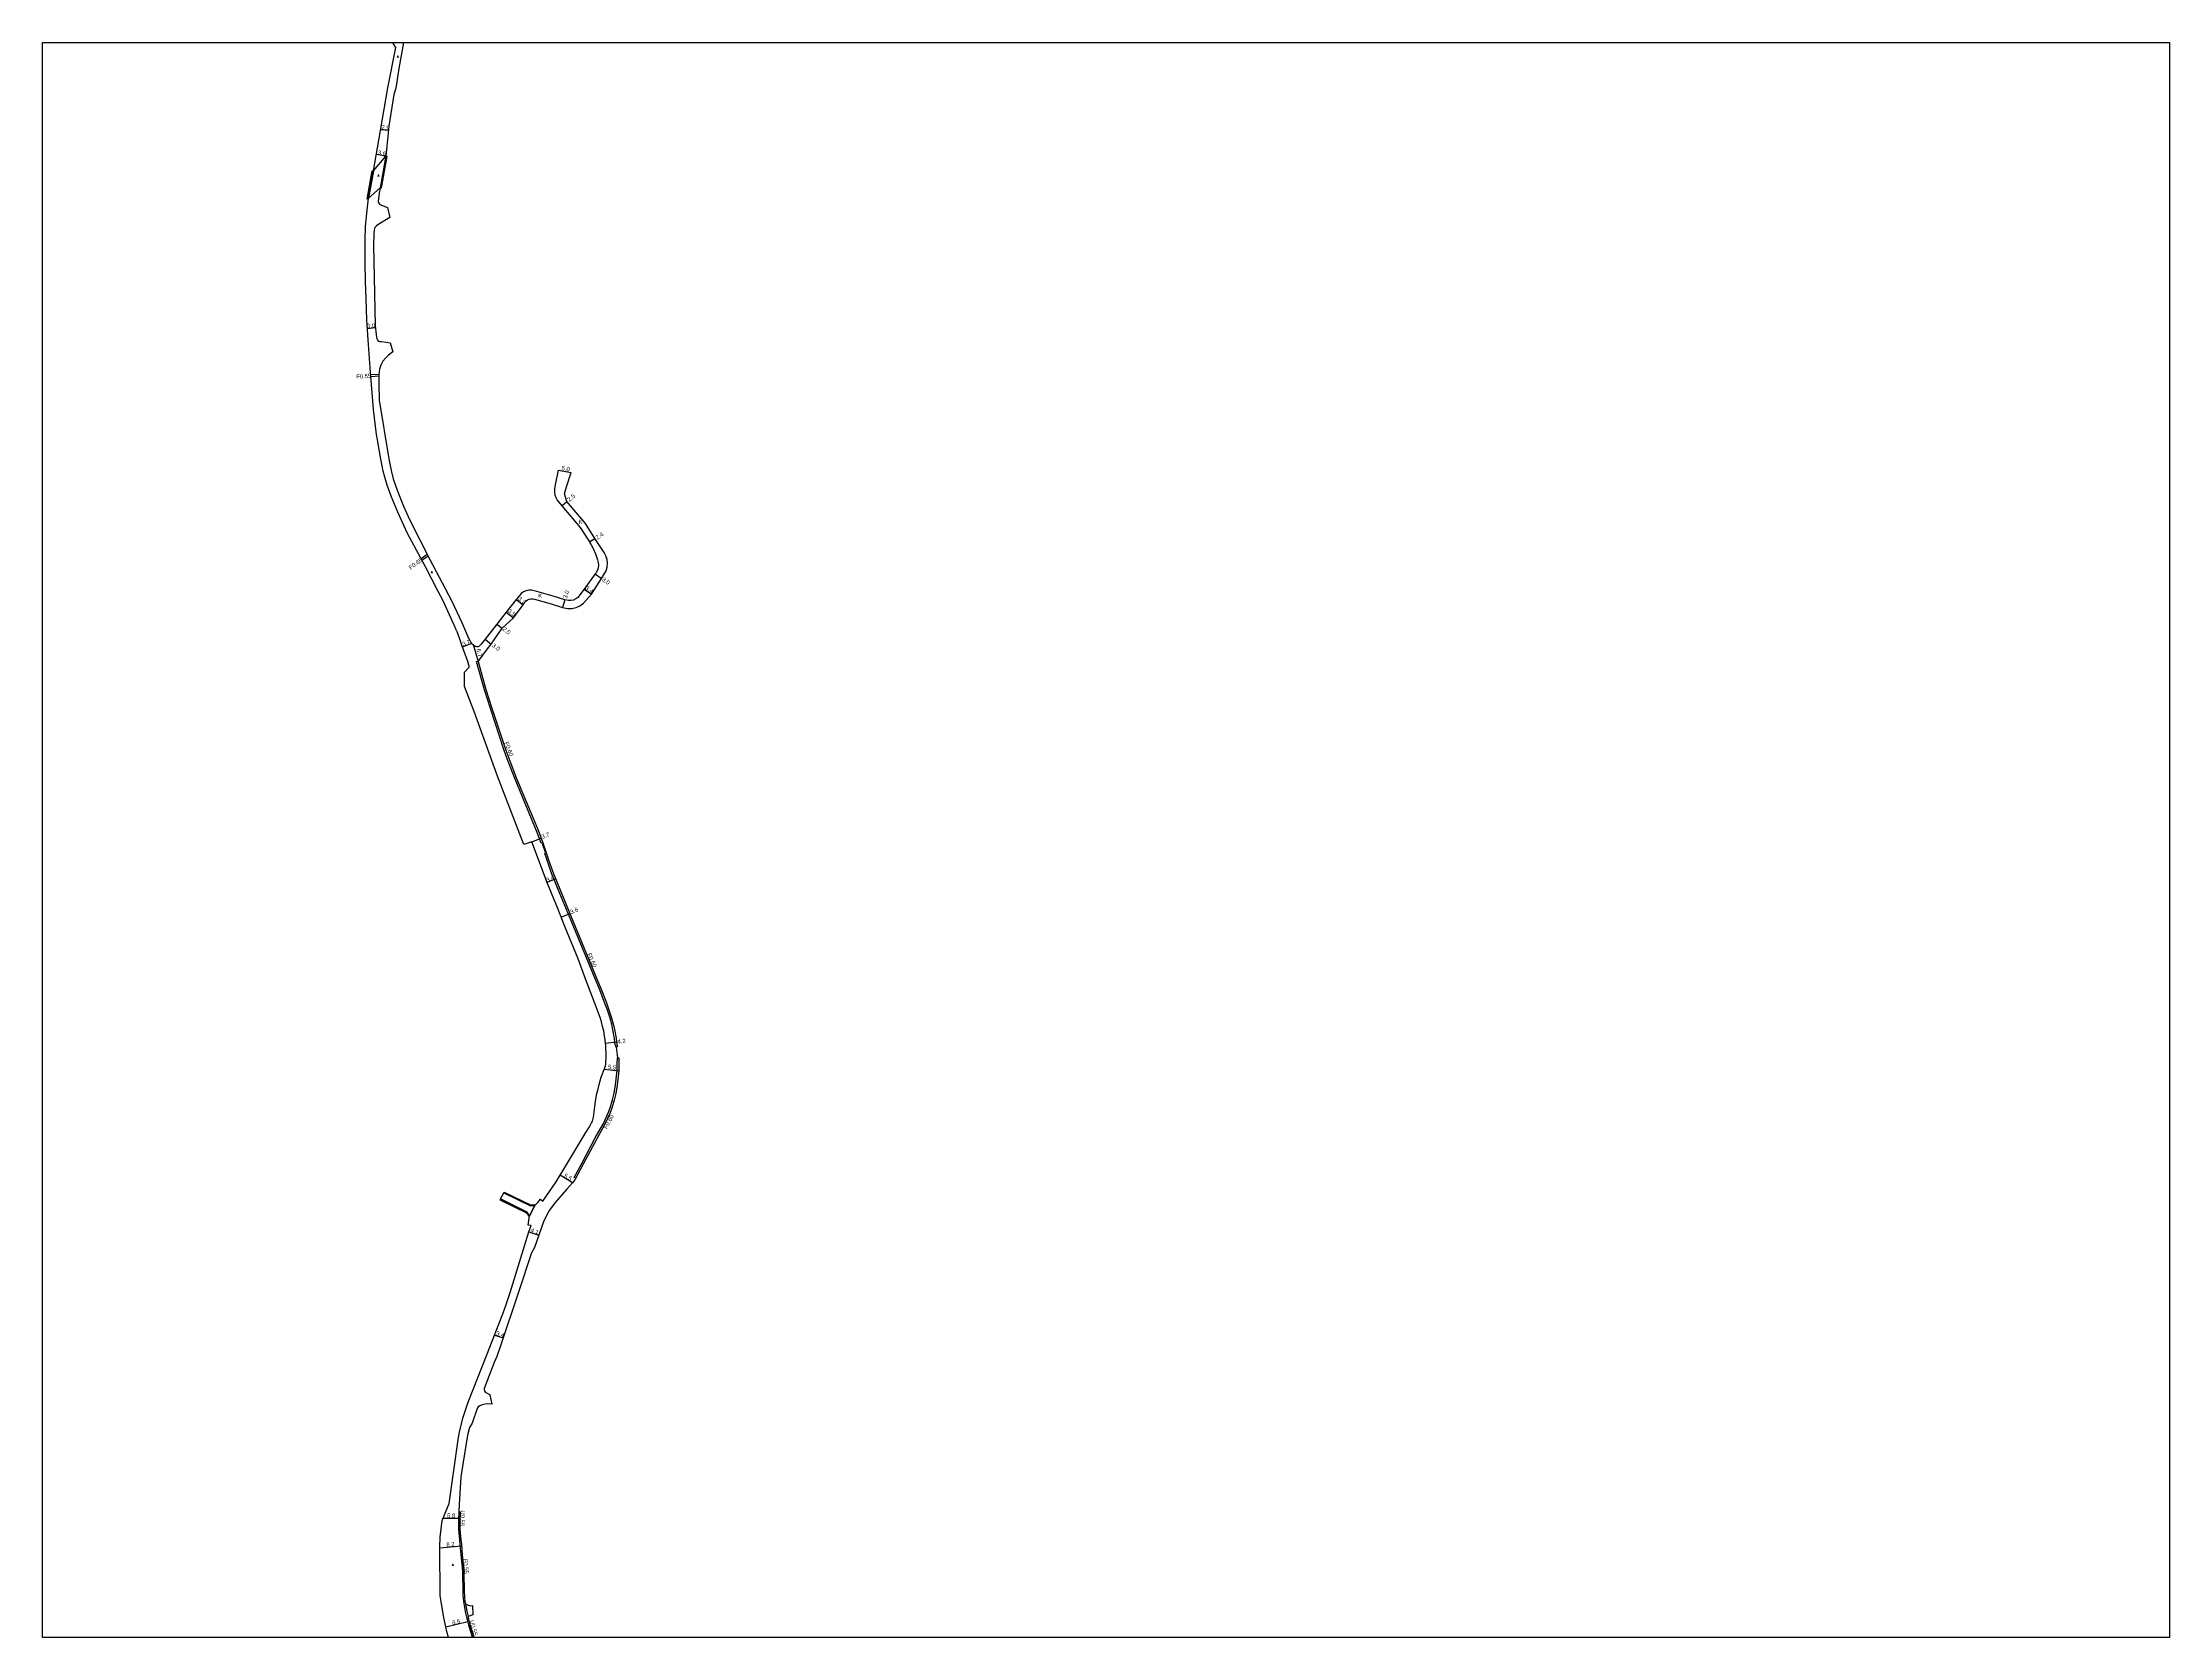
# Model space of a CAD drawing. Header units: metres. Extents: x -3200 to -2400, y -93000 to -91800.
# Drawn here: x -3200 to -2400, y -93000 to -92400 of the extents above; entities that cross this region are included whole.
import ezdxf

# ---------------------------------------------------------------- set-up
doc = ezdxf.new("R2010")
doc.units = ezdxf.units.M
doc.header["$LTSCALE"] = 2.5
for name, color, linetype in [('側溝・桝', 7, 'Continuous'), ('図郭', 7, 'Continuous'), ('幅員', 7, 'Continuous'), ('歩道・分離帯・安全施設', 7, 'Continuous'), ('舗装', 7, 'Continuous'), ('道路', 7, 'Continuous')]:
    doc.layers.add(name, color=color, linetype=linetype)
doc.styles.get("Standard").update_dxf_attribs({"font": ''})
doc.styles.add('YOKO_DECO', font='txt.shx', dxfattribs={"bigfont": 'extfont.shx'})
doc.styles.get('Standard').set_extended_font_data('@MS PGothic')

msp = doc.modelspace()

# ---------------------------------------------------------------- linework, layer by layer
at = {"layer": '側溝・桝'}
for points in [[(-3073.53, -92524.83), (-3076.61, -92525.04)], [(-3076.56, -92525.59), (-3073.54, -92525.38)], [(-3055.3, -92592.57), (-3057.59, -92594.21)], [(-3057.28, -92594.79), (-3055.01, -92593.16)], [(-3011.88, -92701.01), (-3012.44, -92701.21), (-3014.17, -92696.49), (-3016.04, -92692.04), (-3022.23, -92677.08), (-3024.81, -92670.47), (-3026.37, -92666.37), (-3031.57, -92650.56), (-3033.8, -92643.55), (-3034.83, -92639.96), (-3036.76, -92632.88), (-3036.18, -92632.72), (-3036.14, -92632.85)], [(-2984.26, -92777.94), (-2984.41, -92777.54), (-2984.58, -92776.88), (-2984.72, -92776.01), (-2984.86, -92774.67), (-2985.44, -92771.47), (-2985.91, -92769.34), (-2986.51, -92767.06), (-2987.64, -92763.67), (-2988.61, -92761.08), (-2990.44, -92756.4), (-2992.15, -92752.2), (-3001.07, -92730.61), (-3004.76, -92721.69), (-3008.53, -92712.53), (-3010.34, -92707.22), (-3011.1, -92705.03), (-3010.53, -92704.84)], [(-2999.52, -92827.25), (-3000.05, -92826.96), (-2997.07, -92821.4), (-2992.08, -92812.09), (-2989.03, -92806.59), (-2987.12, -92802.36), (-2986.49, -92800.71), (-2985.57, -92797.74), (-2984.94, -92795.2), (-2984.43, -92792.11), (-2983.83, -92786.67), (-2983.82, -92784.36), (-2983.8, -92781.93)], [(-3043.41, -92952.67), (-3043.43, -92953.17), (-3043.57, -92955.09), (-3043.57, -92956.99), (-3043.02, -92957.02)], [(-3043.57, -92956.99), (-3043.56, -92959.25), (-3043.19, -92963.38), (-3043.01, -92965.13), (-3042.67, -92968.92), (-3042.2, -92973.64), (-3042.1, -92975.4), (-3041.91, -92983.14), (-3041.86, -92984.09), (-3041.8, -92985.29), (-3041.66, -92986.29), (-3040.99, -92990.18), (-3040.35, -92992.87)], [(-3040.93, -92987.3), (-3040.45, -92990.07), (-3039.95, -92992.15)], [(-3039.81, -92992.74), (-3040.35, -92992.87), (-3040.26, -92993.24), (-3039.76, -92995.26), (-3039.2, -92997.38), (-3038.58, -92999.38), (-3038.37, -93000)]]:
    msp.add_lwpolyline(points, dxfattribs=at)
at = {"layer": '図郭'}
msp.add_lwpolyline([(-2400, -92400), (-2400, -93000), (-3200, -93000), (-3200, -92400)], close=True, dxfattribs=at)
at = {"layer": '幅員'}
for points in [[(-3072.77, -92432.73), (-3069.89, -92433.03)], [(-3070.91, -92442.74), (-3074.42, -92442.1)], [(-3077.81, -92507.58), (-3074.84, -92507.21)], [(-3006.09, -92560.82), (-3001.19, -92561.81)], [(-3004.73, -92574.27), (-3002.81, -92572.66)], [(-2994.32, -92587.89), (-2992.3, -92586.58)], [(-2992.17, -92599.91), (-2989.73, -92601.66)], [(-2996.25, -92605.6), (-2993.49, -92607.58)], [(-3025.57, -92614.27), (-3022.82, -92616.43)], [(-3021.83, -92609.5), (-3019.23, -92611.53)], [(-3003.58, -92609.65), (-3004.45, -92612.51)], [(-3029.11, -92618.77), (-3027.14, -92620.31)], [(-3038.71, -92626.14), (-3042.18, -92627.42)], [(-3038.04, -92626.42), (-3036.14, -92632.85)], [(-3033.57, -92624.45), (-3031.21, -92626.3)], [(-3016, -92700.64), (-3012.48, -92699.36)], [(-3010.2, -92715.91), (-3007.03, -92714.6)], [(-3004.95, -92729.04), (-3001.64, -92727.66)], [(-3004.76, -92721.69), (-3004.76, -92721.69)], [(-2988.26, -92776.37), (-2984.12, -92775.92)], [(-2988.75, -92786.27), (-2983.25, -92786.88)], [(-3000.62, -92828.94), (-3005.29, -92826.1)], [(-3017.13, -92847.35), (-3013.3, -92848.7)], [(-3029.99, -92886.26), (-3026.77, -92887.34)], [(-3049.34, -92955.07), (-3043.57, -92955.06)], [(-3050.6, -92966.25), (-3042.42, -92965.52)], [(-3048.31, -92996.03), (-3040.08, -92993.97)]]:
    msp.add_lwpolyline(points, dxfattribs=at)
at = {"layer": '歩道・分離帯・安全施設'}
for points in [[(-3072.74, -92454.02), (-3070.87, -92443.29)], [(-3075.71, -92448.3), (-3077.51, -92458.25)], [(-3010.83, -92704.67), (-3011.98, -92701.38)], [(-3027.84, -92835.23), (-3017.83, -92840.12), (-3017, -92841.37)], [(-3015.02, -92837.29), (-3016.59, -92837.43), (-3026.32, -92832.67)]]:
    msp.add_lwpolyline(points, dxfattribs=at)
at = {"layer": '舗装'}
for points in [[(-3075.55, -92448.31), (-3070.91, -92442.74)], [(-3077.36, -92458.49), (-3073.02, -92454.65)], [(-3027.79, -92835.01), (-3026.54, -92832.77)], [(-3016.83, -92841.36), (-3014.86, -92837.49)]]:
    msp.add_lwpolyline(points, dxfattribs=at)
at = {"layer": '道路'}
for points in [[(-3044.34, -92621.23), (-3045.2, -92619.15), (-3049.35, -92610), (-3051.27, -92606.25), (-3055.97, -92597.24), (-3061.08, -92587.68), (-3062.81, -92584.42), (-3064.02, -92581.9), (-3066.39, -92576.67), (-3068.85, -92570.69), (-3070.42, -92566.48), (-3070.87, -92564.71), (-3071.26, -92563.49), (-3071.83, -92561.19), (-3072.23, -92559.27), (-3072.81, -92556.72), (-3074.04, -92549.44), (-3074.36, -92547.49), (-3075.57, -92538), (-3076.83, -92522.33), (-3077.58, -92511.78), (-3077.99, -92504.31), (-3078.31, -92496.44), (-3078.51, -92489.77), (-3078.66, -92482.88), (-3078.65, -92472.82), (-3078.56, -92470.62), (-3078.53, -92469.22), (-3078.06, -92464.15), (-3077.36, -92458.49), (-3075.55, -92448.31), (-3073.45, -92436.74), (-3070.1, -92417.06), (-3067.1, -92401.91), (-3067.71, -92400.83), (-3068.15, -92400.31), (-3068.51, -92400)], [(-3064.22, -92400), (-3065.93, -92409.78), (-3067.17, -92417.12), (-3067.54, -92418.44), (-3067.87, -92419.51), (-3069.73, -92431.52), (-3070.91, -92442.74), (-3073.02, -92454.65), (-3073.4, -92456.64), (-3073.71, -92459.84), (-3073.64, -92460.16), (-3073.49, -92460.49), (-3073.22, -92460.79), (-3072.96, -92460.96), (-3072.5, -92461.17), (-3070.22, -92462.07)], [(-3070.22, -92462.07), (-3069.42, -92465.85)], [(-3069.42, -92465.85), (-3073.46, -92468.34), (-3074.36, -92468.9), (-3075.03, -92469.59), (-3075.31, -92470.58), (-3075.42, -92471.76), (-3075.51, -92476.27), (-3075.18, -92494.37), (-3074.91, -92506.59), (-3074.51, -92509.82), (-3074.34, -92510.9), (-3074.23, -92511.41), (-3074.05, -92511.77), (-3073.83, -92512.07), (-3073.52, -92512.31), (-3073.1, -92512.45), (-3072.55, -92512.53), (-3069.27, -92512.98)], [(-3068.3, -92516.41), (-3069.9, -92517.67), (-3071.02, -92518.75), (-3071.97, -92519.91), (-3072.71, -92521.39), (-3073.21, -92522.92), (-3073.54, -92524.84), (-3073.53, -92528.11), (-3073.34, -92534.55), (-3069.81, -92556.56), (-3068.88, -92560.95), (-3068.06, -92564.11), (-3066.66, -92568.37), (-3064.2, -92574.38), (-3061.93, -92579.38), (-3054.38, -92594.42), (-3046.13, -92609.9), (-3042.33, -92618.23), (-3040.95, -92621.46)], [(-3069.27, -92512.98), (-3068.3, -92516.41)], [(-3006.09, -92560.82), (-3007.21, -92566.33), (-3007.34, -92566.99), (-3007.47, -92568.04), (-3007.44, -92569.11), (-3007.26, -92570.15), (-3006.92, -92571.16), (-3006.44, -92572.11), (-3004.73, -92574.27), (-2997.84, -92582.47), (-2994.32, -92587.89), (-2994.28, -92587.95), (-2993.63, -92588.99), (-2993.04, -92590.07), (-2992.5, -92591.18), (-2992.02, -92592.32), (-2991.6, -92593.47), (-2991.23, -92594.65), (-2990.96, -92595.61), (-2990.88, -92596.61), (-2991, -92597.61), (-2991.32, -92598.55), (-2991.82, -92599.42), (-2992.17, -92599.91), (-2996.25, -92605.6), (-2998.62, -92608.73), (-2999.41, -92609.31), (-3000.3, -92609.72), (-3001.25, -92609.94), (-3002.23, -92609.95), (-3003.58, -92609.65), (-3007.89, -92608.33), (-3014.11, -92606.5), (-3016.07, -92606.04), (-3017.11, -92606.05), (-3018.14, -92606.27), (-3019.1, -92606.68), (-3019.96, -92607.28), (-3021.83, -92609.5), (-3025.57, -92614.27), (-3029.11, -92618.77), (-3033.57, -92624.45), (-3035.01, -92626.29), (-3035.35, -92626.72), (-3035.75, -92627.08), (-3036.24, -92627.29), (-3036.78, -92627.32), (-3037.29, -92627.17), (-3037.73, -92626.86), (-3038.04, -92626.42)], [(-3036.14, -92632.85), (-3032.65, -92628.14), (-3031.21, -92626.3), (-3027.14, -92620.31), (-3022.82, -92616.43), (-3019.23, -92611.53), (-3018.54, -92610.59), (-3018.09, -92610.09), (-3017.55, -92609.7), (-3016.94, -92609.42), (-3016.29, -92609.27), (-3015.62, -92609.26), (-3014.96, -92609.38), (-3008.75, -92611.2), (-3004.45, -92612.51), (-3002.5, -92612.96), (-3000.89, -92612.93), (-2999.33, -92612.58), (-2997.87, -92611.91), (-2996.59, -92610.96), (-2993.49, -92607.58), (-2989.73, -92601.66), (-2988, -92598.68), (-2987.61, -92597.3), (-2987.5, -92595.88), (-2987.65, -92594.47), (-2988.08, -92593.11), (-2988.76, -92591.85), (-2992.3, -92586.58), (-2995.83, -92580.98), (-3002.81, -92572.66), (-3003.65, -92569.77), (-3002.94, -92567.18), (-3001.19, -92561.81)], [(-3006.09, -92560.82), (-3001.19, -92561.81)], [(-3044.34, -92621.23), (-3043.35, -92623.94), (-3042.21, -92627.32), (-3040.08, -92633)], [(-3040.95, -92621.46), (-3039.77, -92624.06), (-3038.71, -92626.14), (-3038.04, -92626.42)], [(-3026.54, -92832.77), (-3016.51, -92837.62), (-3014.86, -92837.49), (-3013.67, -92836.36), (-3012.72, -92835.17), (-3011.84, -92835.9), (-3006.78, -92828.54), (-3002.74, -92821.91), (-2996.8, -92811.97), (-2995.6, -92810.05), (-2994.55, -92808.34), (-2993.87, -92807.18), (-2993.5, -92806.44), (-2993.19, -92805.72), (-2992.82, -92804.32), (-2992.23, -92800.21), (-2991.86, -92797.47), (-2991.46, -92795.35), (-2991.05, -92793.74), (-2990.67, -92791.92), (-2989.89, -92789.28), (-2988.55, -92785.75), (-2988.26, -92785.01), (-2988.1, -92784.3), (-2988, -92781.01), (-2988.17, -92777.48), (-2988.35, -92775.24), (-2988.6, -92773.67), (-2988.92, -92771.78), (-2989.32, -92770.11), (-2989.77, -92768.44), (-2990.19, -92767.11), (-2991.77, -92762.8), (-2995.7, -92752.6), (-2998.51, -92744.72), (-3003.59, -92732.5), (-3006.23, -92725.81), (-3010.03, -92716.36), (-3016, -92700.64), (-3018.93, -92701.7), (-3021.04, -92696.15), (-3028.82, -92676.04), (-3037.62, -92651.72), (-3041.27, -92642.23), (-3041.28, -92636.87), (-3039.54, -92634.95), (-3039.57, -92634.58), (-3040.08, -92633)], [(-3036.14, -92632.85), (-3034.25, -92639.8), (-3033.22, -92643.38), (-3031, -92650.38), (-3025.8, -92666.17), (-3024.25, -92670.25), (-3021.67, -92676.85), (-3015.48, -92691.81), (-3013.61, -92696.27), (-3011.88, -92701.01), (-3010.53, -92704.84), (-3009.77, -92707.03), (-3007.96, -92712.32), (-3004.21, -92721.46), (-3000.51, -92730.38), (-2991.6, -92751.97), (-2989.89, -92756.17), (-2988.05, -92760.87), (-2987.08, -92763.47), (-2985.94, -92766.89), (-2985.33, -92769.2), (-2984.85, -92771.35), (-2984.27, -92774.58), (-2984.12, -92775.93), (-2983.99, -92776.76), (-2983.84, -92777.37), (-2983.7, -92777.74), (-2984.26, -92777.94), (-2983.8, -92781.93), (-2983.2, -92781.93), (-2983.22, -92784.36), (-2983.23, -92786.71), (-2983.84, -92792.19), (-2984.35, -92795.32), (-2984.99, -92797.9), (-2985.92, -92800.9), (-2986.56, -92802.59), (-2988.5, -92806.85), (-2991.55, -92812.37), (-2996.54, -92821.69), (-2999.81, -92827.8), (-3000.62, -92828.94), (-3002.74, -92831.34)], [(-3002.74, -92831.34), (-3006.46, -92835.51), (-3007.98, -92837.32), (-3009.29, -92839.25), (-3010.27, -92841.03), (-3011.52, -92843.68), (-3014.92, -92853.28), (-3016.06, -92855.34), (-3021.02, -92870.15), (-3027.77, -92890.3), (-3029.12, -92894.32), (-3030.09, -92896.61), (-3033.91, -92906.3), (-3033.88, -92906.69), (-3033.79, -92907.09), (-3033.64, -92907.43), (-3033.41, -92907.79), (-3033.07, -92908.03), (-3031.61, -92908.78)], [(-3047.31, -93000), (-3047.89, -92997.72), (-3048.86, -92993.8), (-3049.37, -92991.12), (-3050.39, -92984.2), (-3050.48, -92978.81), (-3050.53, -92971.74), (-3050.6, -92965.95), (-3050.47, -92962.21), (-3049.73, -92956.01), (-3047.06, -92949.58), (-3043.66, -92925.66), (-3043.32, -92923.27), (-3042.33, -92919.17), (-3041.97, -92917.48), (-3041.35, -92915.66), (-3039.94, -92911.51), (-3032.83, -92893.66), (-3026.93, -92878.29), (-3025.67, -92874.7), (-3024.13, -92870.19), (-3017.13, -92847.35), (-3016.23, -92845.02), (-3017.34, -92844.85), (-3016.83, -92841.36), (-3017.71, -92840.01), (-3027.79, -92835.01)], [(-3027.79, -92835.01), (-3026.54, -92832.77)], [(-3030.92, -92912.28), (-3031.61, -92908.78)], [(-3030.92, -92912.28), (-3032.58, -92912.16), (-3033.51, -92912.22), (-3034.6, -92912.45), (-3035.57, -92912.84), (-3036.15, -92913.28), (-3036.55, -92913.83), (-3038.43, -92919.41), (-3039.46, -92920.95), (-3040.13, -92923.94), (-3041.85, -92934.04), (-3042.66, -92939.56), (-3043.29, -92949.94), (-3043.41, -92952.67), (-3042.86, -92952.7), (-3042.89, -92953.21), (-3043.02, -92955.11), (-3043.01, -92959.23), (-3042.65, -92963.32), (-3042.46, -92965.08), (-3042.13, -92968.87), (-3041.65, -92973.59), (-3041.55, -92975.38), (-3041.36, -92983.12), (-3041.31, -92984.06), (-3041.25, -92985.24), (-3041.12, -92986.21), (-3040.93, -92987.3), (-3040.39, -92987.65), (-3039.87, -92987.85), (-3039.37, -92987.99), (-3038.86, -92988.06), (-3038.31, -92987.99)], [(-3038.16, -92991.47), (-3039.95, -92992.15), (-3039.73, -92993.11), (-3039.23, -92995.12), (-3038.68, -92997.22), (-3038.06, -92999.21), (-3037.78, -93000)], [(-3038.31, -92987.99), (-3038.16, -92991.47)]]:
    msp.add_lwpolyline(points, dxfattribs=at)
for points in [[(-3070.91, -92442.74), (-3073.02, -92454.65), (-3077.36, -92458.49), (-3075.55, -92448.31)], [(-3072.52, -92454.66), (-3070.41, -92442.83), (-3070.91, -92442.74), (-3073.02, -92454.65)], [(-3077.89, -92458.94), (-3076.03, -92448.22), (-3075.55, -92448.31), (-3077.36, -92458.49)], [(-3016.83, -92841.36), (-3017.71, -92840.01), (-3027.79, -92835.01), (-3027.95, -92835.32), (-3017.95, -92840.29), (-3017.12, -92841.55)], [(-3016.83, -92841.36), (-3017.71, -92840.01), (-3027.79, -92835.01), (-3026.54, -92832.77), (-3016.51, -92837.62), (-3014.86, -92837.49)], [(-3014.86, -92837.49), (-3016.51, -92837.62), (-3026.54, -92832.77), (-3026.37, -92832.43), (-3016.44, -92837.23), (-3014.89, -92837.11)]]:
    msp.add_lwpolyline(points, close=True, dxfattribs=at)

# ---------------------------------------------------------------- texts
at = {"layer": '側溝・桝'}
for s, rotation, p in [('F0.55', 4, (-3081.94, -92526.51)), ('F0.65', 36, (-3061.5, -92598.36)), ('F0.60', 291, (-3026.31, -92663.4)), ('F0.60', 293.96866, (-2995.21, -92742.94)), ('F0.60', 61, (-2987.76, -92808.82)), ('U0.55', 267, (-3042.69, -92952.15)), ('F0.55', 276, (-3041.85, -92970.48)), ('U0.55', 285, (-3039.37, -92993.75))]:
    msp.add_text(s, height=1.6, rotation=rotation, dxfattribs=at).set_placement(p)
at = {"layer": '幅員'}
for s, rotation, p in [('2.9', 354, (-3072.59, -92432.61)), ('3.6', 350, (-3074.02, -92442.07)), ('3.0', 7, (-3077.86, -92507.48)), ('5.0', 348.57524, (-3004.87, -92560.82)), ('2.5', 39.99962, (-3001.83, -92572.82)), ('2.4', 33.0459, (-2991.37, -92587.1)), ('3.0', 73.00479, (-3002.77, -92609.31)), ('3.4', 324.34925, (-2996.03, -92605.55)), ('3.0', 324.34925, (-2989.81, -92602.32)), ('3.5', 321.86385, (-3025.21, -92614.15)), ('3.3', 321.86385, (-3021.38, -92609.53)), ('2.5', 321.86385, (-3027.15, -92620.95)), ('3.7', 20, (-3041.8, -92627.15)), ('6.7', 286.42468, (-3036.85, -92628.34)), ('3.0', 321.86385, (-3031.07, -92627.13)), ('3.7', 20, (-3012.02, -92699.59)), ('3.4', 22, (-3010.2, -92715.91)), ('3.6', 23, (-3001.17, -92727.95)), ('4.2', 6, (-2983.66, -92776.64)), ('5.5', 354, (-2987.37, -92786.09)), ('5.5', 329, (-3004.1, -92826.69)), ('4.1', 341, (-3016.59, -92847.41)), ('3.4', 341, (-3029.57, -92886.23)), ('8.2', 5, (-3048.03, -92965.93)), ('8.5', 14, (-3045.74, -92995.32))]:
    msp.add_text(s, height=1.6, rotation=rotation, dxfattribs=at).set_placement(p)
msp.add_text('5.8', height=1.6, dxfattribs=at).set_placement((-3047.83, -92954.95))
at = {"layer": '舗装', "style": 'YOKO_DECO'}
for p in [(-3066.61, -92405.65, 361.5), (-3073.94, -92450.44, 358.25), (-3053.84, -92599.59, 339.49), (-3045.99, -92973.05, 301.86)]:
    msp.add_text('A', height=0.75, dxfattribs=at).set_placement(p)
at = {"layer": '舗装'}
for p in [(-2998.38, -92581.09), (-3013.54, -92608.88)]:
    msp.add_text('K', height=1.6, dxfattribs=at).set_placement(p)

doc.saveas('drawing.dxf')
